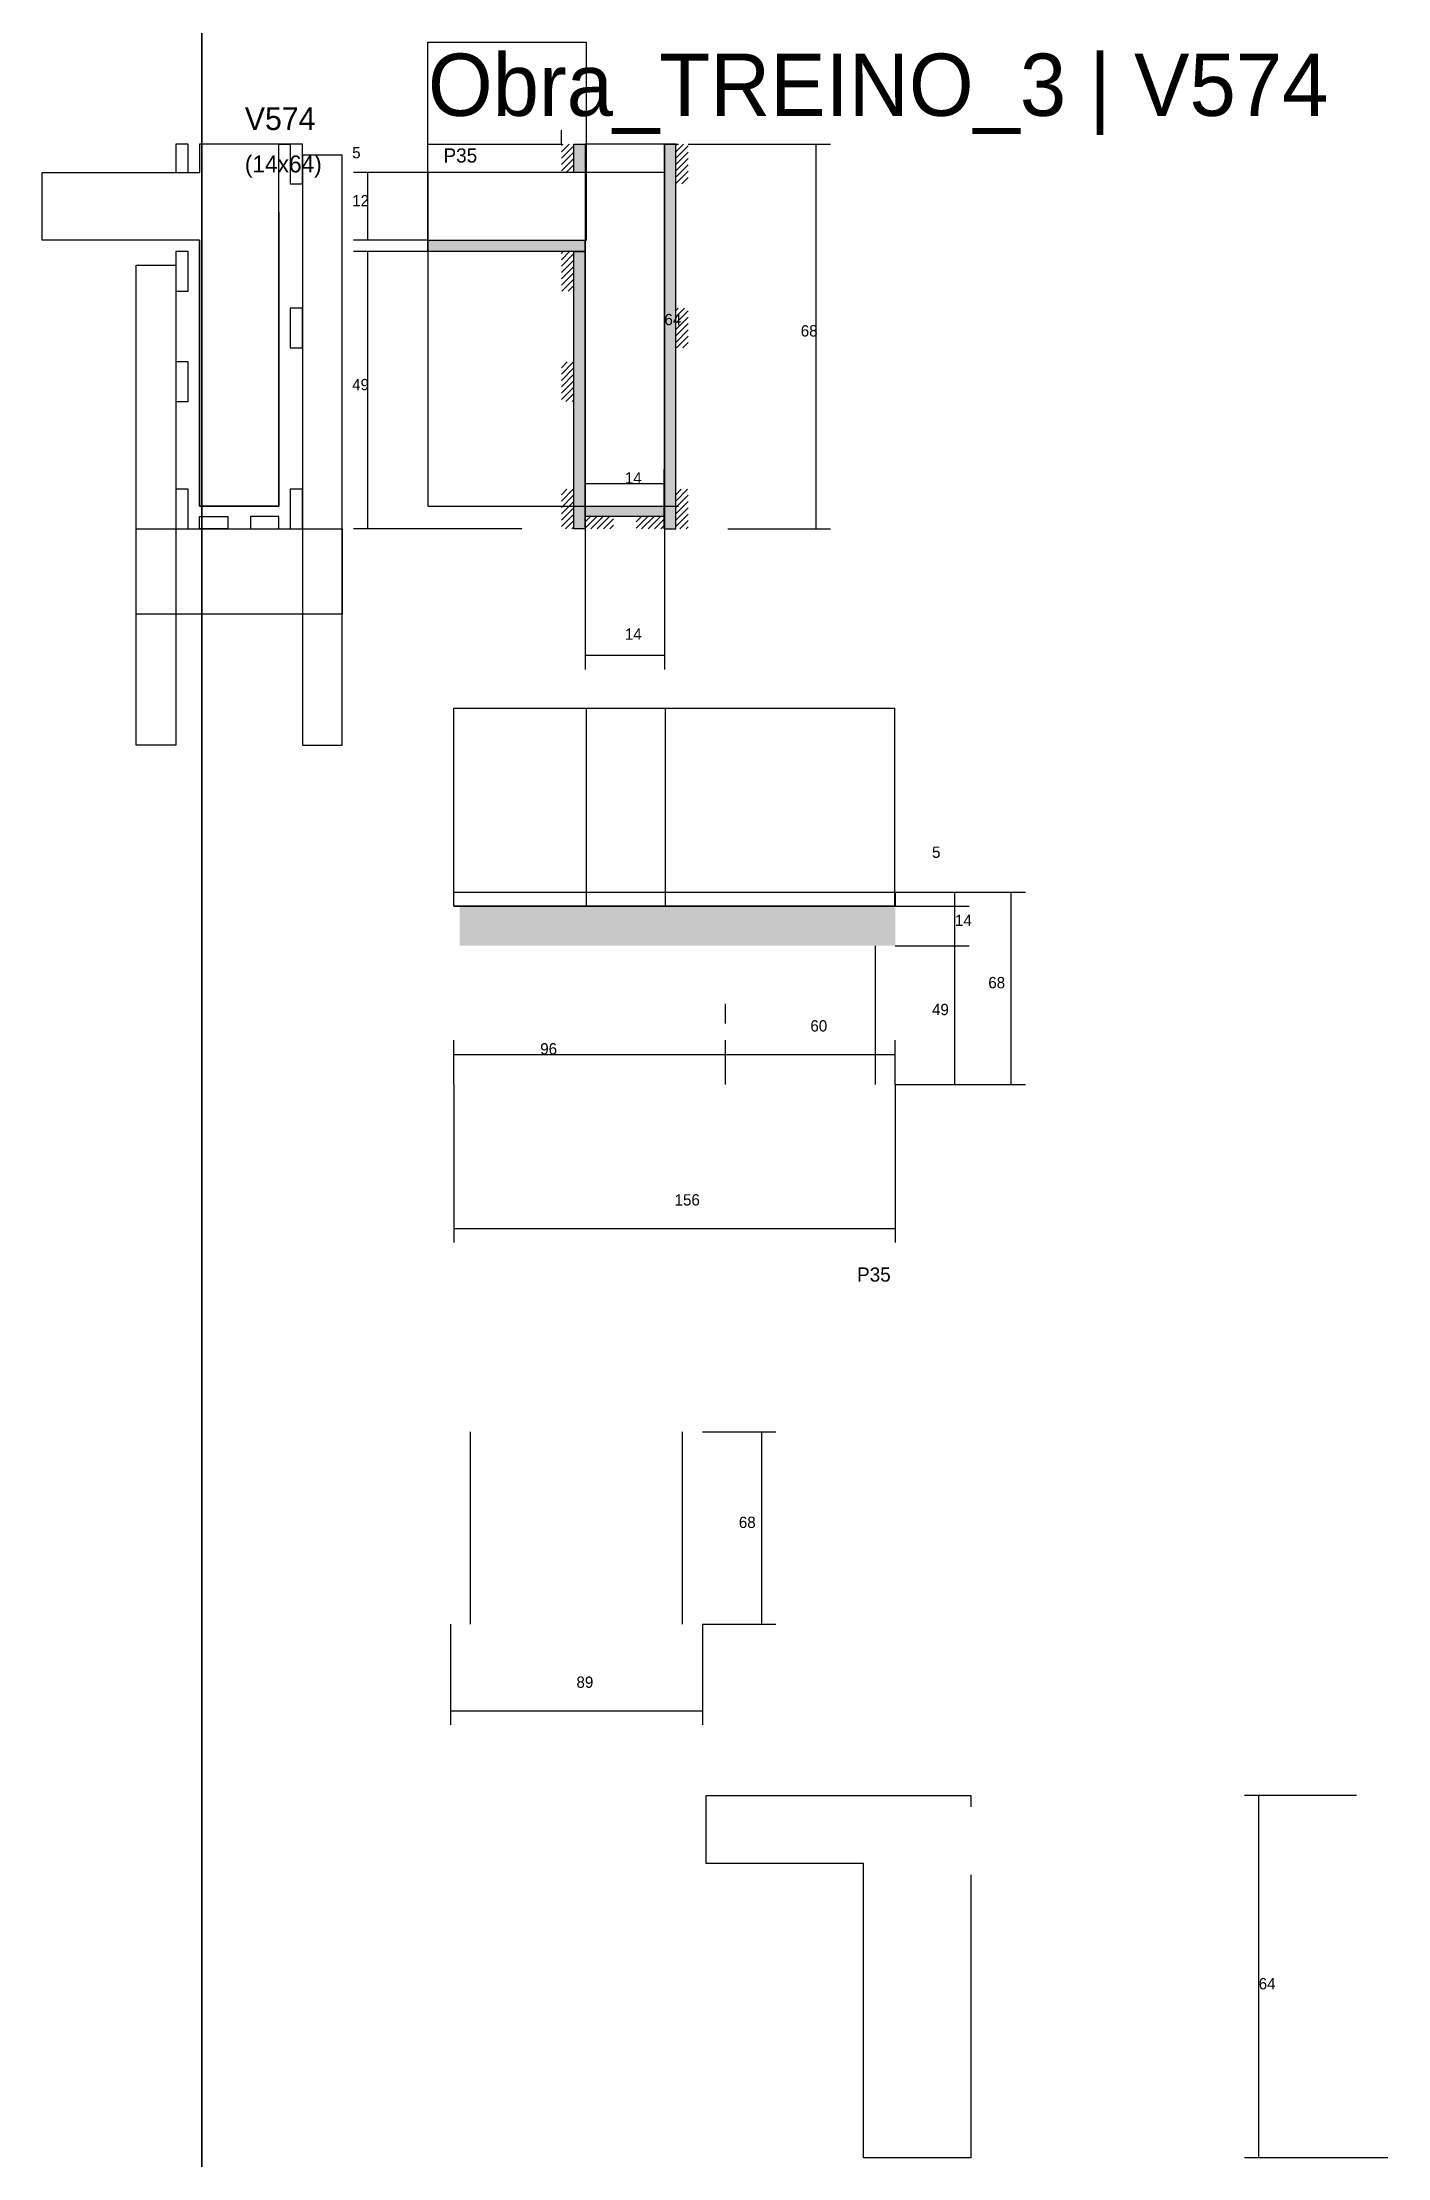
# Model space of a CAD drawing. Header units: metres. Extents: x -41 to 34800, y -36000 to 1848.
# Drawn here: x 20244 to 20719, y -31382 to -30634 of the extents above; entities that cross this region are included whole.
import ezdxf

# ---------------------------------------------------------------- set-up
doc = ezdxf.new("R2010")
doc.units = ezdxf.units.M
for name, color, linetype in [('CELL_BORDER', 8, 'Continuous'), ('CONCRETO', 251, 'Continuous'), ('COTA', 4, 'Continuous'), ('Cota Seção (2x)', 4, 'Continuous'), ('Hachura', 253, 'Continuous'), ('LABEL_ID', 3, 'Continuous'), ('Madeira', 126, 'Continuous'), ('NOMENCLATURA', 7, 'Continuous'), ('Painéis', 200, 'Continuous'), ('SARR_2.2x7', 40, 'Continuous'), ('SARR_3.5x7', 81, 'Continuous'), ('Texto Seção', 7, 'Continuous')]:
    doc.layers.add(name, color=color, linetype=linetype)

msp = doc.modelspace()

# ---------------------------------------------------------------- texts
at = {"layer": 'COTA'}
for s, p in [('5', (20353.2, -30675)), ('12', (20353.2, -30692)), ('68', (20511.8, -30738)), ('49', (20353.2, -30757)), ('14', (20449.6, -30845.2)), ('5', (20558.2, -30922.3)), ('14', (20566.3, -30946.4)), ('68', (20578.1, -30968.4)), ('49', (20558.2, -30977.9)), ('60', (20515.2, -30983.7)), ('96', (20419.7, -30991.8)), ('156', (20467.2, -31045.2)), ('68', (20489.9, -31159.2)), ('89', (20432.5, -31215.7))]:
    msp.add_text(s, height=4, dxfattribs=at).set_placement(p)
at = {"layer": 'Cota Seção (2x)'}
for s, p in [('64', (20463.6, -30734)), ('14', (20449.6, -30790)), ('64', (20673.7, -31322.3))]:
    msp.add_text(s, height=4, dxfattribs=at).set_placement(p)
at = {"layer": 'LABEL_ID'}
msp.add_text('Obra_TREINO_3 | V574', height=22, dxfattribs=at).set_placement((20380, -30660))
at = {"layer": 'NOMENCLATURA'}
for p in [(20385.5, -30676.5), (20531.7, -31072.1)]:
    msp.add_text('P35', height=5, dxfattribs=at).set_placement(p)
at = {"layer": 'Texto Seção'}
for s, height, p in [('V574', 8, (20315.25, -30665)), ('(14x64)', 6, (20315.25, -30680))]:
    msp.add_text(s, height=height, dxfattribs=at).set_placement(p)

# ---------------------------------------------------------------- hatches: boundary and pattern name
at = {"layer": 'COTA'}
h = msp.add_hatch(dxfattribs=at)
h.set_pattern_fill('AR-CONC', scale=0.03)
h.paths.add_polyline_path([(20391.2, -30953.4), (20391.2, -30939.4), (20391.2, -30939.4), (20545.2, -30939.4), (20545.2, -30939.4), (20545.2, -30953.4), (20545.2, -30953.4), (20391.2, -30953.4)])
at = {"layer": 'Hachura'}
h = msp.add_hatch(dxfattribs=at)
h.set_pattern_fill('ANSI31', scale=0.5)
h.paths.add_polyline_path([(20431.6, -30670), (20427.2, -30670), (20427.2, -30670), (20427.2, -30680), (20427.2, -30680), (20431.6, -30680), (20431.6, -30680), (20431.6, -30670)])
h = msp.add_hatch(color=8, dxfattribs=at)
h.dxf.hatch_style = 1
h.paths.add_polyline_path([(20431.6, -30680), (20435.6, -30680), (20435.6, -30680), (20435.6, -30670), (20435.6, -30670), (20431.6, -30670), (20431.6, -30670), (20431.6, -30680)])
h = msp.add_hatch(color=8, dxfattribs=at)
h.dxf.hatch_style = 1
h.paths.add_polyline_path([(20467.6, -30670), (20463.6, -30670), (20463.6, -30670), (20463.6, -30806), (20463.6, -30806), (20467.6, -30806), (20467.6, -30806), (20467.6, -30670)])
h = msp.add_hatch(dxfattribs=at)
h.set_pattern_fill('ANSI31', scale=0.5)
h.paths.add_polyline_path([(20472, -30670), (20467.6, -30670), (20467.6, -30670), (20467.6, -30684), (20467.6, -30684), (20472, -30684), (20472, -30684), (20472, -30670)])
h = msp.add_hatch(color=8, dxfattribs=at)
h.dxf.hatch_style = 1
h.paths.add_polyline_path([(20380, -30708), (20380, -30704), (20380, -30704), (20435.6, -30704), (20435.6, -30704), (20435.6, -30708), (20435.6, -30708), (20380, -30708)])
h = msp.add_hatch(dxfattribs=at)
h.set_pattern_fill('ANSI31', scale=0.5)
h.paths.add_polyline_path([(20431.6, -30708), (20427.2, -30708), (20427.2, -30708), (20427.2, -30722), (20427.2, -30722), (20431.6, -30722), (20431.6, -30722), (20431.6, -30708)])
h = msp.add_hatch(color=8, dxfattribs=at)
h.dxf.hatch_style = 1
h.paths.add_polyline_path([(20431.6, -30708), (20435.6, -30708), (20435.6, -30708), (20435.6, -30806), (20435.6, -30806), (20431.6, -30806), (20431.6, -30806), (20431.6, -30708)])
h = msp.add_hatch(dxfattribs=at)
h.set_pattern_fill('ANSI31', scale=0.5)
h.paths.add_polyline_path([(20472, -30728), (20467.6, -30728), (20467.6, -30728), (20467.6, -30742), (20467.6, -30742), (20472, -30742), (20472, -30742), (20472, -30728)])
h = msp.add_hatch(dxfattribs=at)
h.set_pattern_fill('ANSI31', scale=0.5)
h.paths.add_polyline_path([(20431.6, -30747), (20427.2, -30747), (20427.2, -30747), (20427.2, -30761), (20427.2, -30761), (20431.6, -30761), (20431.6, -30761), (20431.6, -30747)])
h = msp.add_hatch(dxfattribs=at)
h.set_pattern_fill('ANSI31', scale=0.5)
h.paths.add_polyline_path([(20431.6, -30792), (20427.2, -30792), (20427.2, -30792), (20427.2, -30806), (20427.2, -30806), (20431.6, -30806), (20431.6, -30806), (20431.6, -30792)])
h = msp.add_hatch(dxfattribs=at)
h.set_pattern_fill('ANSI31', scale=0.5)
h.paths.add_polyline_path([(20472, -30792), (20467.6, -30792), (20467.6, -30792), (20467.6, -30806), (20467.6, -30806), (20472, -30806), (20472, -30806), (20472, -30792)])
h = msp.add_hatch(color=8, dxfattribs=at)
h.dxf.hatch_style = 1
h.paths.add_polyline_path([(20435.6, -30801.6), (20435.6, -30798), (20435.6, -30798), (20463.6, -30798), (20463.6, -30798), (20463.6, -30801.6), (20463.6, -30801.6), (20435.6, -30801.6)])
h = msp.add_hatch(dxfattribs=at)
h.set_pattern_fill('ANSI31', scale=0.5)
h.paths.add_polyline_path([(20435.6, -30806), (20435.6, -30801.6), (20435.6, -30801.6), (20445.6, -30801.6), (20445.6, -30801.6), (20445.6, -30806), (20445.6, -30806), (20435.6, -30806)])
h = msp.add_hatch(dxfattribs=at)
h.set_pattern_fill('ANSI31', scale=0.5)
h.paths.add_polyline_path([(20463.6, -30806), (20463.6, -30801.6), (20463.6, -30801.6), (20453.6, -30801.6), (20453.6, -30801.6), (20453.6, -30806), (20453.6, -30806), (20463.6, -30806)])

# ---------------------------------------------------------------- linework, layer by layer
at = {"layer": 'CELL_BORDER'}
for points in [[(17400, -32400), (20300, -32400), (20300, -30600), (17400, -30600)], [(20300, -32400), (23200, -32400), (23200, -30600), (20300, -30600)]]:
    msp.add_lwpolyline(points, close=True, dxfattribs=at)
at = {"layer": 'CONCRETO'}
for points in [[(20299.25, -30704), (20299.25, -30706), (20299.25, -30706), (20299.25, -30798), (20327.25, -30798), (20327.25, -30670), (20331.25, -30670), (20331.25, -30670), (20299.25, -30670), (20299.25, -30680)], [(20327.25, -30694), (20327.25, -30694), (20327.25, -30726), (20327.25, -30726), (20327.25, -30798), (20299.25, -30798), (20299.25, -30704), (20243.65, -30704), (20243.65, -30680), (20299.25, -30680)], [(20571.95, -31281.8), (20571.95, -31283.8), (20571.95, -31283.8), (20571.95, -31381.8), (20533.95, -31381.8), (20533.95, -31277.8), (20478.35, -31277.8), (20478.35, -31253.8), (20571.95, -31253.8), (20571.95, -31257.8)]]:
    msp.add_lwpolyline(points, dxfattribs=at)
for points in [[(20435.6, -30798), (20467.6, -30798), (20467.6, -30670), (20435.6, -30670)], [(20380, -30798), (20463.6, -30798), (20463.6, -30680), (20380, -30680)]]:
    msp.add_lwpolyline(points, close=True, dxfattribs=at)
at = {"layer": 'COTA'}
for p, q in [((20380, -30680), (20380, -30665)), ((20427.2, -30670), (20427.2, -30665)), ((20380, -30670), (20427.2, -30670)), ((20472, -30670), (20522.3, -30670)), ((20517.3, -30806), (20517.3, -30670)), ((20380, -30680), (20353.7, -30680)), ((20358.7, -30704), (20358.7, -30680)), ((20380, -30704), (20353.7, -30704)), ((20417.6, -30708), (20353.7, -30708)), ((20358.7, -30806), (20358.7, -30708)), ((20413.2, -30806), (20353.7, -30806)), ((20435.6, -30806), (20435.6, -30855.7)), ((20463.6, -30806), (20463.6, -30855.7)), ((20486, -30806), (20522.3, -30806)), ((20435.6, -30850.7), (20463.6, -30850.7)), ((20545.2, -30934.4), (20591.2, -30934.4)), ((20545.2, -30934.4), (20571.3, -30934.4)), ((20566.3, -30939.4), (20566.3, -30934.4)), ((20586.2, -31002.4), (20586.2, -30934.4)), ((20545.2, -30939.4), (20571.3, -30939.4)), ((20545.2, -30939.4), (20571.3, -30939.4)), ((20566.3, -30953.4), (20566.3, -30939.4)), ((20545.2, -30953.4), (20571.3, -30953.4)), ((20545.2, -30953.4), (20571.3, -30953.4)), ((20566.3, -31002.4), (20566.3, -30953.4)), ((20389.2, -31002.4), (20389.2, -30986.8)), ((20485.2, -31002.4), (20485.2, -30986.8)), ((20485.2, -31002.4), (20485.2, -30986.8)), ((20545.2, -31002.4), (20545.2, -30986.8)), ((20389.2, -30991.8), (20485.2, -30991.8)), ((20485.2, -30991.8), (20545.2, -30991.8)), ((20389.2, -31002.4), (20389.2, -31058.3)), ((20545.2, -31002.4), (20545.2, -31058.3)), ((20545.2, -31002.4), (20571.3, -31002.4)), ((20545.2, -31002.4), (20591.2, -31002.4)), ((20389.2, -31053.3), (20545.2, -31053.3)), ((20477, -31125.2), (20503, -31125.2)), ((20498, -31193.2), (20498, -31125.2)), ((20388, -31193.2), (20388, -31228.8)), ((20477, -31193.2), (20477, -31228.8)), ((20477, -31193.2), (20503, -31193.2)), ((20388, -31223.8), (20477, -31223.8))]:
    msp.add_line(p, q, dxfattribs=at)
at = {"layer": 'Cota Seção (2x)'}
for p, q in [((20463.6, -30798), (20463.6, -30670)), ((20463.6, -30670), (20468.6, -30670)), ((20435.6, -30806), (20435.6, -30785)), ((20463.5, -30806), (20463.5, -30785)), ((20435.6, -30790), (20463.5, -30790)), ((20463.6, -30798), (20468.6, -30798)), ((20708.3, -31253.8), (20668.7, -31253.8)), ((20673.7, -31381.8), (20673.7, -31253.8)), ((20719.3, -31381.8), (20668.7, -31381.8))]:
    msp.add_line(p, q, dxfattribs=at)
at = {"layer": 'Madeira'}
for points in [[(20295.25, -30670), (20290.85, -30670), (20290.85, -30680), (20295.25, -30680)], [(20335.65, -30670), (20331.25, -30670), (20331.25, -30684), (20335.65, -30684)], [(20295.25, -30708), (20290.85, -30708), (20290.85, -30722), (20295.25, -30722)], [(20335.65, -30728), (20331.25, -30728), (20331.25, -30742), (20335.65, -30742)], [(20295.25, -30747), (20290.85, -30747), (20290.85, -30761), (20295.25, -30761)], [(20295.25, -30792), (20290.85, -30792), (20290.85, -30806), (20295.25, -30806)], [(20335.65, -30792), (20331.25, -30792), (20331.25, -30806), (20335.65, -30806)], [(20299.25, -30806), (20299.25, -30801.6), (20309.25, -30801.6), (20309.25, -30806)], [(20327.25, -30806), (20327.25, -30801.6), (20317.25, -30801.6), (20317.25, -30806)]]:
    msp.add_lwpolyline(points, close=True, dxfattribs=at)
at = {"layer": 'Painéis'}
for p, q in [((20380, -30634), (20436, -30634)), ((20380, -30704), (20380, -30634)), ((20436, -30704), (20436, -30634)), ((20463.6, -30806), (20463.6, -30670)), ((20380, -30704), (20435.6, -30704)), ((20380, -30708), (20380, -30704)), ((20380, -30704), (20436, -30704)), ((20435.6, -30708), (20435.6, -30704)), ((20435.6, -30806), (20435.6, -30708)), ((20435.6, -30806), (20435.6, -30708)), ((20435.6, -30798), (20463.6, -30798)), ((20435.6, -30801.6), (20435.6, -30798)), ((20463.6, -30801.6), (20463.6, -30798)), ((20389.2, -30869.4), (20436, -30869.4)), ((20389.2, -30939.4), (20389.2, -30869.4)), ((20436, -30939.4), (20436, -30869.4)), ((20436, -30869.4), (20464, -30869.4)), ((20436, -30939.4), (20436, -30869.4)), ((20464, -30939.4), (20464, -30869.4)), ((20464, -30869.4), (20545, -30869.4)), ((20464, -30939.4), (20464, -30869.4)), ((20545, -30939.4), (20545, -30869.4)), ((20389.2, -30934.4), (20545.2, -30934.4)), ((20545.2, -30939.4), (20545.2, -30934.4)), ((20389.2, -30939.4), (20545.2, -30939.4)), ((20389.2, -30939.4), (20436, -30939.4)), ((20436, -30939.4), (20464, -30939.4)), ((20464, -30939.4), (20545, -30939.4))]:
    msp.add_line(p, q, dxfattribs=at)
for points in [[(20431.6, -30670), (20435.6, -30670), (20435.6, -30680), (20431.6, -30680)], [(20467.6, -30670), (20463.6, -30670), (20463.6, -30806), (20467.6, -30806)], [(20380, -30708), (20380, -30704), (20435.6, -30704), (20435.6, -30708)], [(20431.6, -30708), (20435.6, -30708), (20435.6, -30806), (20431.6, -30806)], [(20435.6, -30801.6), (20435.6, -30798), (20463.6, -30798), (20463.6, -30801.6)], [(20389.2, -30934.4), (20545.2, -30934.4), (20545.2, -30939.4), (20389.2, -30939.4)]]:
    msp.add_lwpolyline(points, close=True, dxfattribs=at)
at = {"layer": 'SARR_2.2x7'}
for p, q in [((20538.2, -31002.4), (20538.2, -30953.4)), ((20485.2, -30980.9), (20485.2, -30973.9)), ((20485.2, -31002.4), (20485.2, -30995.4)), ((20395, -31193.2), (20395, -31125.2)), ((20470, -31193.2), (20470, -31125.2))]:
    msp.add_line(p, q, dxfattribs=at)
at = {"layer": 'SARR_3.5x7'}
for points in [[(20349.65, -30673.9), (20335.65, -30673.9), (20335.65, -30882.5), (20349.65, -30882.5)], [(20276.85, -30712.8), (20290.85, -30712.8), (20290.85, -30882.5), (20276.85, -30882.5)], [(20276.85, -30806), (20349.65, -30806), (20349.65, -30836.1), (20276.85, -30836.1)]]:
    msp.add_lwpolyline(points, close=True, dxfattribs=at)

msp.set_redraw_order([(e.dxf.handle, doc.entitydb.next_handle()) for e in msp.query("TEXT MTEXT ATTDEF DIMENSION ARC_DIMENSION")])  # texts and dimensions are drawn at this point

doc.saveas('drawing.dxf')
